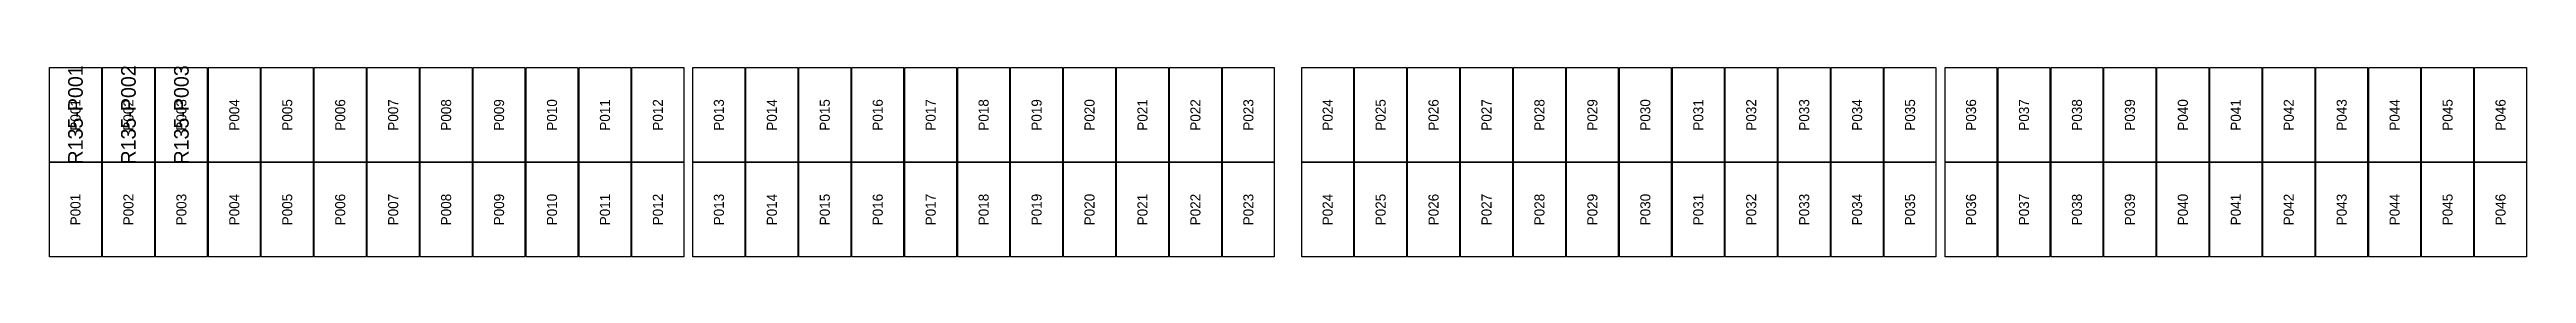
# Model space of a CAD drawing. Extents: x 296295 to 296770, y 651564 to 652121.
# Drawn here: x 296574.3 to 296628.4, y 651572.2 to 651576.4 of the extents above; entities that cross this region are included whole.
import ezdxf
from ezdxf.enums import TextEntityAlignment as Align

# ---------------------------------------------------------------- set-up
doc = ezdxf.new("R2010")
doc.units = 0

msp = doc.modelspace()

# ---------------------------------------------------------------- texts
at = {"layer": 'DEFECT_LABELS'}
for s, p in [('R135-P001', (296574.841, 651575.337)), ('R135-P002', (296575.999, 651575.337)), ('R135-P003', (296577.157, 651575.337))]:
    msp.add_text(s, height=0.32, rotation=90, dxfattribs=at).set_placement(p, align=Align.MIDDLE_CENTER)
at = {"layer": 'PANEL_POSITION'}
for s, p in [('P001', (296574.841, 651575.337)), ('P002', (296575.999, 651575.337)), ('P003', (296577.157, 651575.337)), ('P004', (296578.315, 651575.337)), ('P005', (296579.473, 651575.337)), ('P006', (296580.631, 651575.337)), ('P007', (296581.789, 651575.337)), ('P008', (296582.947, 651575.337)), ('P009', (296584.105, 651575.337)), ('P010', (296585.263, 651575.337)), ('P011', (296586.421, 651575.337)), ('P012', (296587.579, 651575.337)), ('P013', (296588.913, 651575.337)), ('P014', (296590.071, 651575.337)), ('P015', (296591.229, 651575.337)), ('P016', (296592.387, 651575.337)), ('P017', (296593.545, 651575.337)), ('P018', (296594.703, 651575.337)), ('P019', (296595.861, 651575.337)), ('P020', (296597.019, 651575.337)), ('P021', (296598.177, 651575.337)), ('P022', (296599.335, 651575.337)), ('P023', (296600.493, 651575.337)), ('P024', (296602.227, 651575.337)), ('P025', (296603.385, 651575.337)), ('P026', (296604.543, 651575.337)), ('P027', (296605.701, 651575.337)), ('P028', (296606.859, 651575.337)), ('P029', (296608.017, 651575.337)), ('P030', (296609.175, 651575.337)), ('P031', (296610.333, 651575.337)), ('P032', (296611.491, 651575.337)), ('P033', (296612.649, 651575.337)), ('P034', (296613.807, 651575.337)), ('P035', (296614.965, 651575.337)), ('P036', (296616.299, 651575.337)), ('P037', (296617.457, 651575.337)), ('P038', (296618.615, 651575.337)), ('P039', (296619.773, 651575.337)), ('P040', (296620.931, 651575.337)), ('P041', (296622.089, 651575.337)), ('P042', (296623.247, 651575.337)), ('P043', (296624.405, 651575.337)), ('P044', (296625.563, 651575.337)), ('P045', (296626.721, 651575.337)), ('P046', (296627.879, 651575.337)), ('P001', (296574.841, 651573.274)), ('P002', (296575.999, 651573.274)), ('P003', (296577.157, 651573.274)), ('P004', (296578.315, 651573.274)), ('P005', (296579.473, 651573.274)), ('P006', (296580.631, 651573.274)), ('P007', (296581.789, 651573.274)), ('P008', (296582.947, 651573.274)), ('P009', (296584.105, 651573.274)), ('P010', (296585.263, 651573.274)), ('P011', (296586.421, 651573.274)), ('P012', (296587.579, 651573.274)), ('P013', (296588.913, 651573.274)), ('P014', (296590.071, 651573.274)), ('P015', (296591.229, 651573.274)), ('P016', (296592.387, 651573.274)), ('P017', (296593.545, 651573.274)), ('P018', (296594.703, 651573.274)), ('P019', (296595.861, 651573.274)), ('P020', (296597.019, 651573.274)), ('P021', (296598.177, 651573.274)), ('P022', (296599.335, 651573.274)), ('P023', (296600.493, 651573.274)), ('P024', (296602.227, 651573.274)), ('P025', (296603.385, 651573.274)), ('P026', (296604.543, 651573.274)), ('P027', (296605.701, 651573.274)), ('P028', (296606.859, 651573.274)), ('P029', (296608.017, 651573.274)), ('P030', (296609.175, 651573.274)), ('P031', (296610.333, 651573.274)), ('P032', (296611.491, 651573.274)), ('P033', (296612.649, 651573.274)), ('P034', (296613.807, 651573.274)), ('P035', (296614.965, 651573.274)), ('P036', (296616.299, 651573.274)), ('P037', (296617.457, 651573.274)), ('P038', (296618.615, 651573.274)), ('P039', (296619.773, 651573.274)), ('P040', (296620.931, 651573.274)), ('P041', (296622.089, 651573.274)), ('P042', (296623.247, 651573.274)), ('P043', (296624.405, 651573.274)), ('P044', (296625.563, 651573.274)), ('P045', (296626.721, 651573.274)), ('P046', (296627.879, 651573.274))]:
    msp.add_text(s, height=0.22, rotation=90, dxfattribs=at).set_placement(p, align=Align.MIDDLE_CENTER)

# ---------------------------------------------------------------- linework, layer by layer
at = {"layer": 'DEFECTIVE_PANELS'}
for points in [[(296574.274, 651576.369), (296575.408, 651576.369), (296575.408, 651574.306), (296574.274, 651574.306)], [(296575.432, 651576.369), (296576.566, 651576.369), (296576.566, 651574.306), (296575.432, 651574.306)], [(296576.59, 651576.369), (296577.724, 651576.369), (296577.724, 651574.306), (296576.59, 651574.306)]]:
    msp.add_lwpolyline(points, close=True, dxfattribs=at)
at = {"layer": 'PANELS_MASTER'}
for points in [[(296577.748, 651576.369), (296578.882, 651576.369), (296578.882, 651574.306), (296577.748, 651574.306)], [(296578.906, 651576.369), (296580.04, 651576.369), (296580.04, 651574.306), (296578.906, 651574.306)], [(296580.064, 651576.369), (296581.198, 651576.369), (296581.198, 651574.306), (296580.064, 651574.306)], [(296581.222, 651576.369), (296582.356, 651576.369), (296582.356, 651574.306), (296581.222, 651574.306)], [(296582.38, 651576.369), (296583.514, 651576.369), (296583.514, 651574.306), (296582.38, 651574.306)], [(296583.538, 651576.369), (296584.672, 651576.369), (296584.672, 651574.306), (296583.538, 651574.306)], [(296584.696, 651576.369), (296585.83, 651576.369), (296585.83, 651574.306), (296584.696, 651574.306)], [(296585.854, 651576.369), (296586.988, 651576.369), (296586.988, 651574.306), (296585.854, 651574.306)], [(296587.012, 651576.369), (296588.146, 651576.369), (296588.146, 651574.306), (296587.012, 651574.306)], [(296588.346, 651576.369), (296589.48, 651576.369), (296589.48, 651574.306), (296588.346, 651574.306)], [(296589.504, 651576.369), (296590.638, 651576.369), (296590.638, 651574.306), (296589.504, 651574.306)], [(296590.662, 651576.369), (296591.796, 651576.369), (296591.796, 651574.306), (296590.662, 651574.306)], [(296591.82, 651576.369), (296592.954, 651576.369), (296592.954, 651574.306), (296591.82, 651574.306)], [(296592.978, 651576.369), (296594.112, 651576.369), (296594.112, 651574.306), (296592.978, 651574.306)], [(296594.136, 651576.369), (296595.27, 651576.369), (296595.27, 651574.306), (296594.136, 651574.306)], [(296595.294, 651576.369), (296596.428, 651576.369), (296596.428, 651574.306), (296595.294, 651574.306)], [(296596.452, 651576.369), (296597.586, 651576.369), (296597.586, 651574.306), (296596.452, 651574.306)], [(296597.61, 651576.369), (296598.744, 651576.369), (296598.744, 651574.306), (296597.61, 651574.306)], [(296598.768, 651576.369), (296599.902, 651576.369), (296599.902, 651574.306), (296598.768, 651574.306)], [(296599.926, 651576.369), (296601.06, 651576.369), (296601.06, 651574.306), (296599.926, 651574.306)], [(296601.66, 651576.369), (296602.794, 651576.369), (296602.794, 651574.306), (296601.66, 651574.306)], [(296602.818, 651576.369), (296603.952, 651576.369), (296603.952, 651574.306), (296602.818, 651574.306)], [(296603.976, 651576.369), (296605.11, 651576.369), (296605.11, 651574.306), (296603.976, 651574.306)], [(296605.134, 651576.369), (296606.268, 651576.369), (296606.268, 651574.306), (296605.134, 651574.306)], [(296606.292, 651576.369), (296607.426, 651576.369), (296607.426, 651574.306), (296606.292, 651574.306)], [(296607.45, 651576.369), (296608.584, 651576.369), (296608.584, 651574.306), (296607.45, 651574.306)], [(296608.608, 651576.369), (296609.742, 651576.369), (296609.742, 651574.306), (296608.608, 651574.306)], [(296609.766, 651576.369), (296610.9, 651576.369), (296610.9, 651574.306), (296609.766, 651574.306)], [(296610.924, 651576.369), (296612.058, 651576.369), (296612.058, 651574.306), (296610.924, 651574.306)], [(296612.082, 651576.369), (296613.216, 651576.369), (296613.216, 651574.306), (296612.082, 651574.306)], [(296613.24, 651576.369), (296614.374, 651576.369), (296614.374, 651574.306), (296613.24, 651574.306)], [(296614.398, 651576.369), (296615.532, 651576.369), (296615.532, 651574.306), (296614.398, 651574.306)], [(296615.732, 651576.369), (296616.866, 651576.369), (296616.866, 651574.306), (296615.732, 651574.306)], [(296616.89, 651576.369), (296618.024, 651576.369), (296618.024, 651574.306), (296616.89, 651574.306)], [(296618.048, 651576.369), (296619.182, 651576.369), (296619.182, 651574.306), (296618.048, 651574.306)], [(296619.206, 651576.369), (296620.34, 651576.369), (296620.34, 651574.306), (296619.206, 651574.306)], [(296620.364, 651576.369), (296621.498, 651576.369), (296621.498, 651574.306), (296620.364, 651574.306)], [(296621.522, 651576.369), (296622.656, 651576.369), (296622.656, 651574.306), (296621.522, 651574.306)], [(296622.68, 651576.369), (296623.814, 651576.369), (296623.814, 651574.306), (296622.68, 651574.306)], [(296623.838, 651576.369), (296624.972, 651576.369), (296624.972, 651574.306), (296623.838, 651574.306)], [(296624.996, 651576.369), (296626.13, 651576.369), (296626.13, 651574.306), (296624.996, 651574.306)], [(296626.154, 651576.369), (296627.288, 651576.369), (296627.288, 651574.306), (296626.154, 651574.306)], [(296627.312, 651576.369), (296628.446, 651576.369), (296628.446, 651574.306), (296627.312, 651574.306)], [(296574.274, 651574.306), (296575.408, 651574.306), (296575.408, 651572.243), (296574.274, 651572.243)], [(296575.432, 651574.306), (296576.566, 651574.306), (296576.566, 651572.243), (296575.432, 651572.243)], [(296576.59, 651574.306), (296577.724, 651574.306), (296577.724, 651572.243), (296576.59, 651572.243)], [(296577.748, 651574.306), (296578.882, 651574.306), (296578.882, 651572.243), (296577.748, 651572.243)], [(296578.906, 651574.306), (296580.04, 651574.306), (296580.04, 651572.243), (296578.906, 651572.243)], [(296580.064, 651574.306), (296581.198, 651574.306), (296581.198, 651572.243), (296580.064, 651572.243)], [(296581.222, 651574.306), (296582.356, 651574.306), (296582.356, 651572.243), (296581.222, 651572.243)], [(296582.38, 651574.306), (296583.514, 651574.306), (296583.514, 651572.243), (296582.38, 651572.243)], [(296583.538, 651574.306), (296584.672, 651574.306), (296584.672, 651572.243), (296583.538, 651572.243)], [(296584.696, 651574.306), (296585.83, 651574.306), (296585.83, 651572.243), (296584.696, 651572.243)], [(296585.854, 651574.306), (296586.988, 651574.306), (296586.988, 651572.243), (296585.854, 651572.243)], [(296587.012, 651574.306), (296588.146, 651574.306), (296588.146, 651572.243), (296587.012, 651572.243)], [(296588.346, 651574.306), (296589.48, 651574.306), (296589.48, 651572.243), (296588.346, 651572.243)], [(296589.504, 651574.306), (296590.638, 651574.306), (296590.638, 651572.243), (296589.504, 651572.243)], [(296590.662, 651574.306), (296591.796, 651574.306), (296591.796, 651572.243), (296590.662, 651572.243)], [(296591.82, 651574.306), (296592.954, 651574.306), (296592.954, 651572.243), (296591.82, 651572.243)], [(296592.978, 651574.306), (296594.112, 651574.306), (296594.112, 651572.243), (296592.978, 651572.243)], [(296594.136, 651574.306), (296595.27, 651574.306), (296595.27, 651572.243), (296594.136, 651572.243)], [(296595.294, 651574.306), (296596.428, 651574.306), (296596.428, 651572.243), (296595.294, 651572.243)], [(296596.452, 651574.306), (296597.586, 651574.306), (296597.586, 651572.243), (296596.452, 651572.243)], [(296597.61, 651574.306), (296598.744, 651574.306), (296598.744, 651572.243), (296597.61, 651572.243)], [(296598.768, 651574.306), (296599.902, 651574.306), (296599.902, 651572.243), (296598.768, 651572.243)], [(296599.926, 651574.306), (296601.06, 651574.306), (296601.06, 651572.243), (296599.926, 651572.243)], [(296601.66, 651574.306), (296602.794, 651574.306), (296602.794, 651572.243), (296601.66, 651572.243)], [(296602.818, 651574.306), (296603.952, 651574.306), (296603.952, 651572.243), (296602.818, 651572.243)], [(296603.976, 651574.306), (296605.11, 651574.306), (296605.11, 651572.243), (296603.976, 651572.243)], [(296605.134, 651574.306), (296606.268, 651574.306), (296606.268, 651572.243), (296605.134, 651572.243)], [(296606.292, 651574.306), (296607.426, 651574.306), (296607.426, 651572.243), (296606.292, 651572.243)], [(296607.45, 651574.306), (296608.584, 651574.306), (296608.584, 651572.243), (296607.45, 651572.243)], [(296608.608, 651574.306), (296609.742, 651574.306), (296609.742, 651572.243), (296608.608, 651572.243)], [(296609.766, 651574.306), (296610.9, 651574.306), (296610.9, 651572.243), (296609.766, 651572.243)], [(296610.924, 651574.306), (296612.058, 651574.306), (296612.058, 651572.243), (296610.924, 651572.243)], [(296612.082, 651574.306), (296613.216, 651574.306), (296613.216, 651572.243), (296612.082, 651572.243)], [(296613.24, 651574.306), (296614.374, 651574.306), (296614.374, 651572.243), (296613.24, 651572.243)], [(296614.398, 651574.306), (296615.532, 651574.306), (296615.532, 651572.243), (296614.398, 651572.243)], [(296615.732, 651574.306), (296616.866, 651574.306), (296616.866, 651572.243), (296615.732, 651572.243)], [(296616.89, 651574.306), (296618.024, 651574.306), (296618.024, 651572.243), (296616.89, 651572.243)], [(296618.048, 651574.306), (296619.182, 651574.306), (296619.182, 651572.243), (296618.048, 651572.243)], [(296619.206, 651574.306), (296620.34, 651574.306), (296620.34, 651572.243), (296619.206, 651572.243)], [(296620.364, 651574.306), (296621.498, 651574.306), (296621.498, 651572.243), (296620.364, 651572.243)], [(296621.522, 651574.306), (296622.656, 651574.306), (296622.656, 651572.243), (296621.522, 651572.243)], [(296622.68, 651574.306), (296623.814, 651574.306), (296623.814, 651572.243), (296622.68, 651572.243)], [(296623.838, 651574.306), (296624.972, 651574.306), (296624.972, 651572.243), (296623.838, 651572.243)], [(296624.996, 651574.306), (296626.13, 651574.306), (296626.13, 651572.243), (296624.996, 651572.243)], [(296626.154, 651574.306), (296627.288, 651574.306), (296627.288, 651572.243), (296626.154, 651572.243)], [(296627.312, 651574.306), (296628.446, 651574.306), (296628.446, 651572.243), (296627.312, 651572.243)]]:
    msp.add_lwpolyline(points, close=True, dxfattribs=at)

msp.set_redraw_order([(e.dxf.handle, doc.entitydb.next_handle()) for e in msp.query("TEXT MTEXT ATTDEF DIMENSION ARC_DIMENSION")])  # texts and dimensions are drawn at this point

doc.saveas('drawing.dxf')
